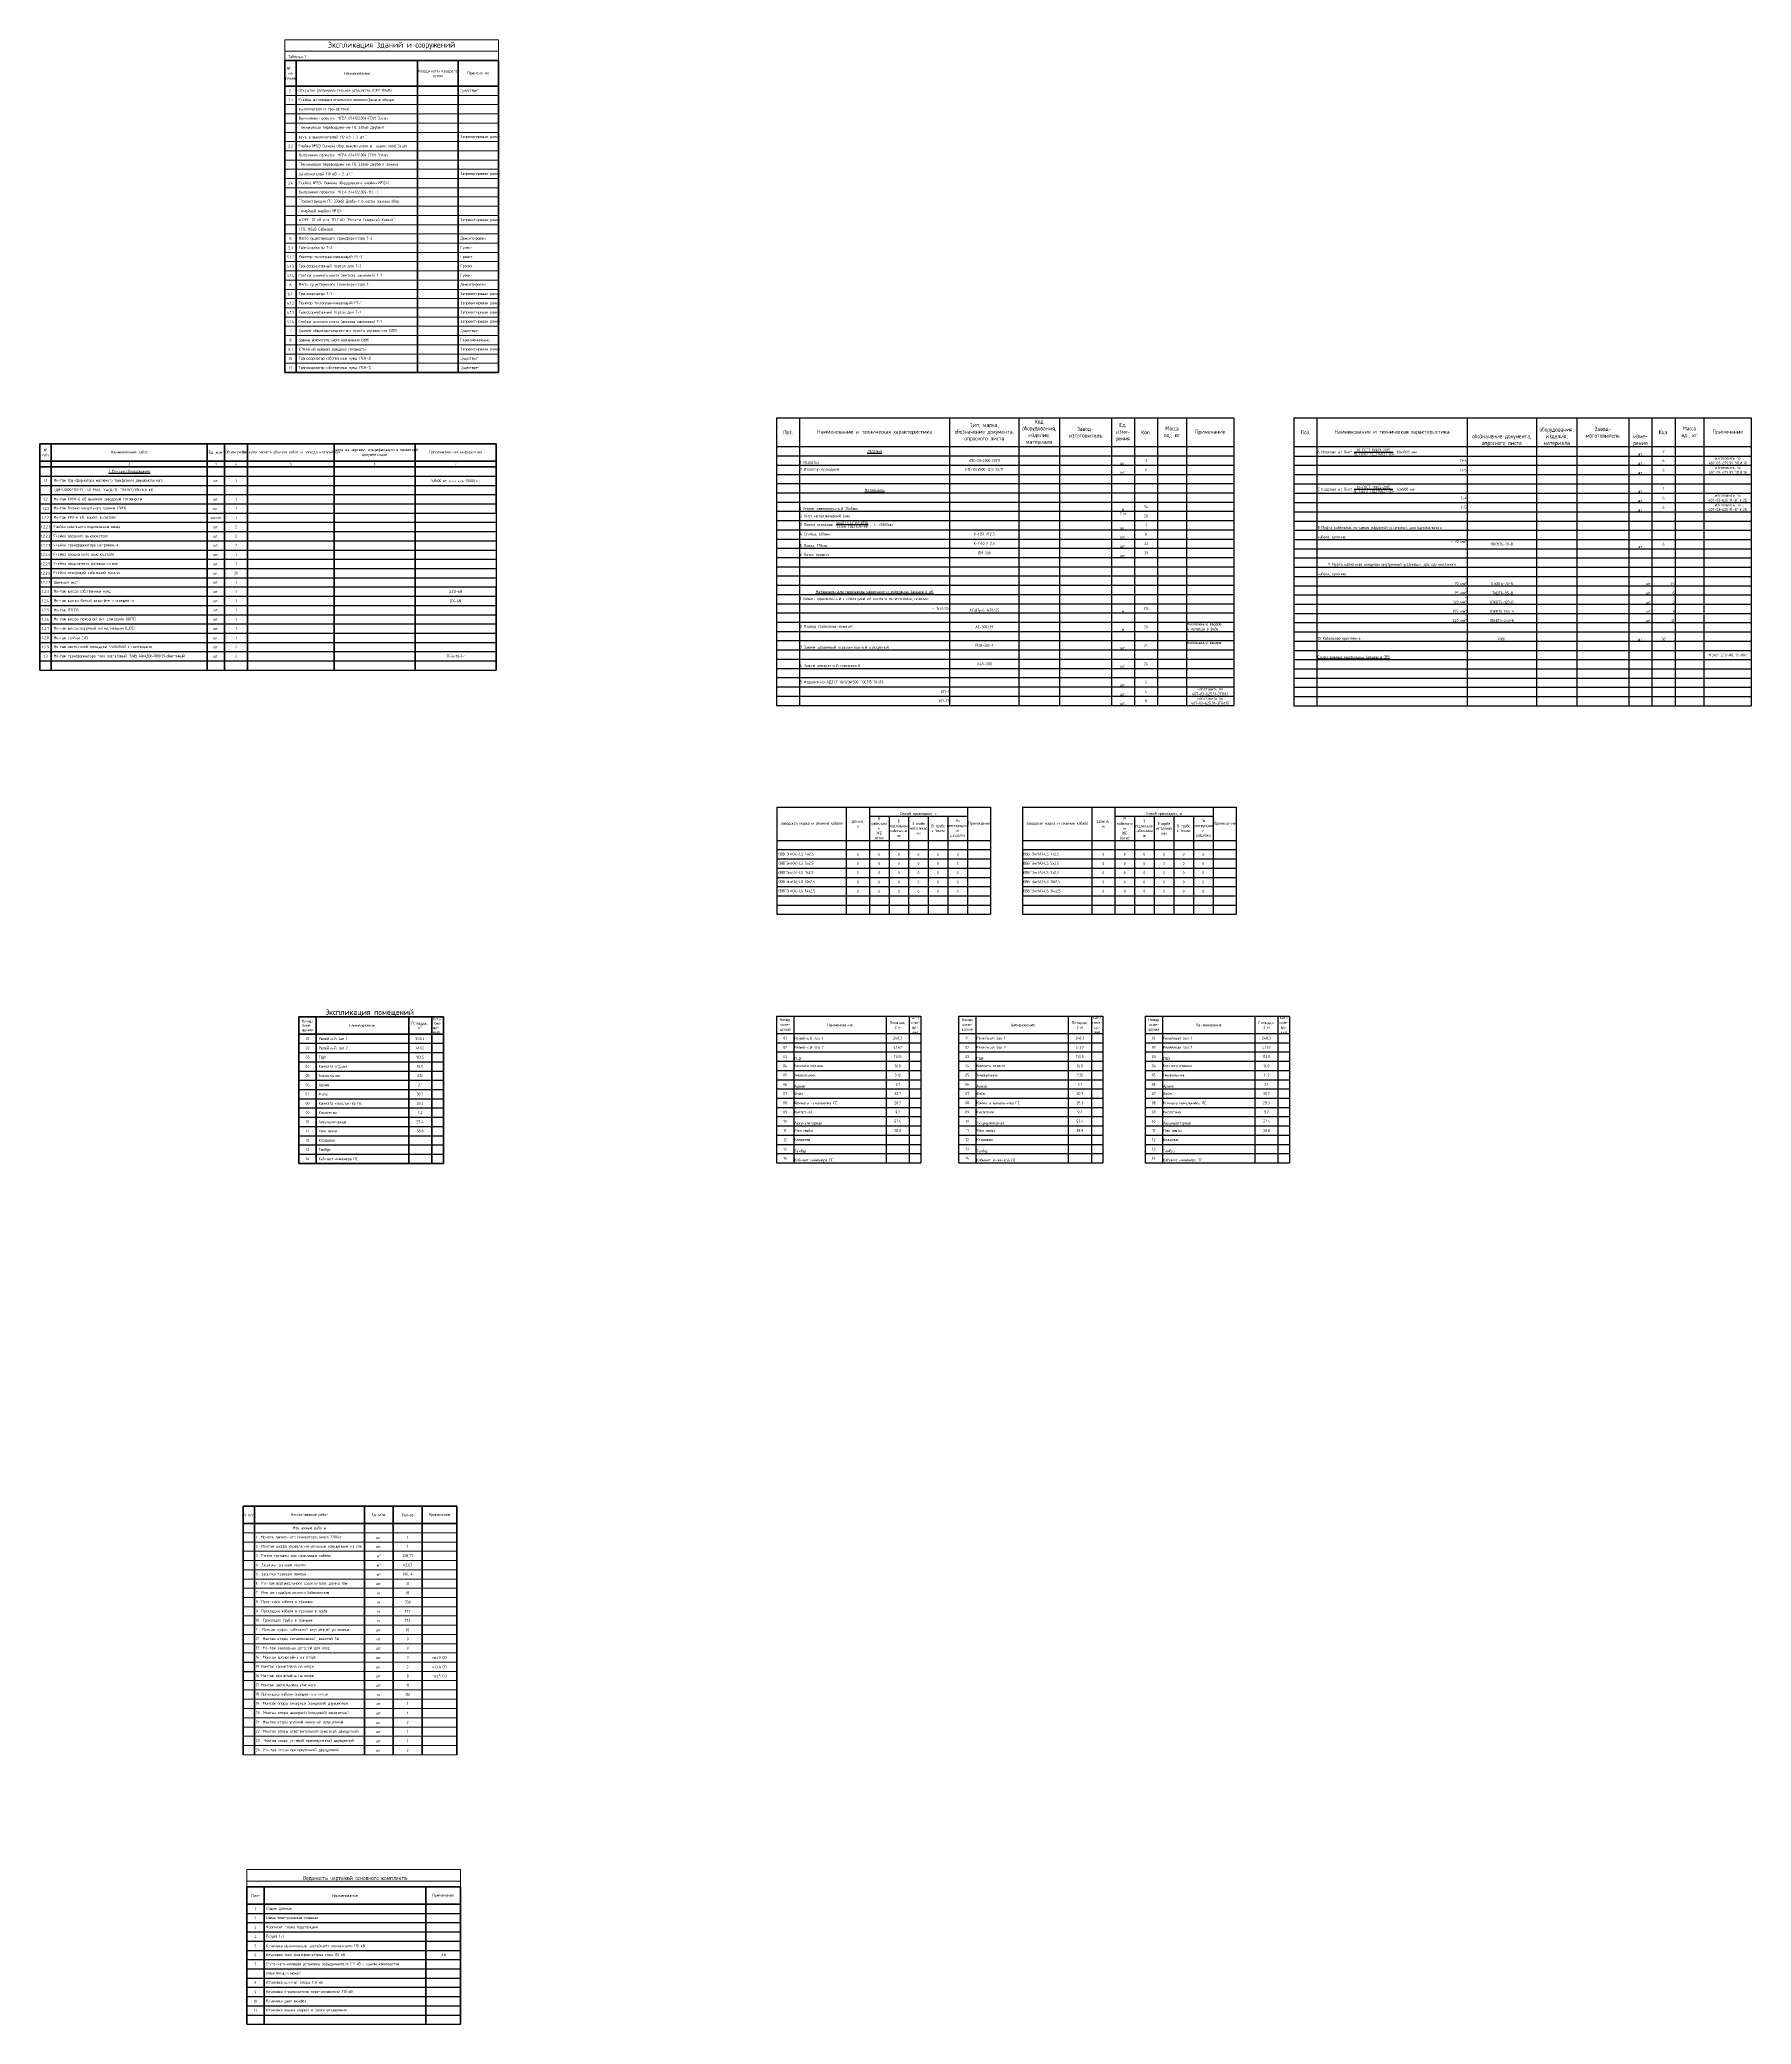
# Model space of a CAD drawing. Header units: millimetres. Extents: x 30521 to 32003, y 31973 to 33692.
import ezdxf

# ---------------------------------------------------------------- set-up
doc = ezdxf.new("R2010")
doc.units = ezdxf.units.MM
doc.layers.add('оформл._ЭТО_на листе', color=7, linetype='Continuous', lineweight=9)
for name, color, linetype in [('Размеры', 7, 'Continuous'), ('Таблицы', 7, 'Continuous'), ('ЭТП текст', 7, 'Continuous')]:
    doc.layers.add(name, color=color, linetype=linetype)
doc.styles.add('gost-2.304_2.5', font='cs_gost2304.shx', dxfattribs={"height": 2.5})
doc.styles.add('gost-2.304_3', font='cs_gost2304.shx', dxfattribs={"height": 3})
doc.styles.add('ГОСТ 2.304', font='CS_Gost2304.shx')
doc.styles.add('По объекту', font='CS_Gost2304.shx')

# ---------------------------------------------------------------- blocks, each defined once
blk = doc.blocks.new('*T5')
at = {"layer": 'Defpoints', "color": 8, "linetype": 'ByBlock', "lineweight": 0, "ltscale": 100, "transparency": 16777216}
for p, q in [((0, 0), (185, 0)), ((0, 0), (0, -18)), ((185, 0), (185, -18)), ((0, -10), (185, -10))]:
    blk.add_line(p, q, dxfattribs=at)
at = {"layer": 'оформл._ЭТО_на листе', "color": 0, "linetype": 'ByBlock', "lineweight": 60, "ltscale": 100, "transparency": 16777216}
for p, q in [((0, -18), (185, -18)), ((0, -18), (0, -40.2)), ((10, -18), (10, -40.2)), ((115, -18), (115, -40.2)), ((150, -18), (150, -40.2)), ((185, -18), (185, -40.2))]:
    blk.add_line(p, q, dxfattribs=at)
at = {"layer": 'оформл._ЭТО_на листе', "lineweight": 60, "ltscale": 100, "transparency": 16777216}
for p, q in [((0, -40.2), (185, -40.2)), ((0, -40.2), (0, -288.2)), ((10, -40.2), (10, -288.2)), ((115, -40.2), (115, -288.2)), ((150, -40.2), (150, -288.2)), ((185, -40.2), (185, -288.2)), ((0, -288.2), (185, -288.2))]:
    blk.add_line(p, q, dxfattribs=at)
at = {"layer": 'оформл._ЭТО_на листе', "lineweight": 18, "ltscale": 100, "transparency": 16777216}
for p, q in [((0, -48.2), (185, -48.2)), ((0, -56.2), (185, -56.2)), ((0, -64.2), (185, -64.2)), ((0, -72.2), (185, -72.2)), ((0, -80.2), (185, -80.2)), ((0, -88.2), (185, -88.2)), ((0, -96.2), (185, -96.2)), ((0, -104.2), (185, -104.2)), ((0, -112.2), (185, -112.2)), ((0, -120.2), (185, -120.2)), ((0, -128.2), (185, -128.2)), ((0, -136.2), (185, -136.2)), ((0, -144.2), (185, -144.2)), ((0, -152.2), (185, -152.2)), ((0, -160.2), (185, -160.2)), ((0, -168.2), (185, -168.2)), ((0, -176.2), (185, -176.2)), ((0, -184.2), (185, -184.2)), ((0, -192.2), (185, -192.2)), ((0, -200.2), (185, -200.2)), ((0, -208.2), (185, -208.2)), ((0, -216.2), (185, -216.2)), ((0, -224.2), (185, -224.2)), ((0, -232.2), (185, -232.2)), ((0, -240.2), (185, -240.2)), ((0, -248.2), (185, -248.2)), ((0, -256.2), (185, -256.2)), ((0, -264.2), (185, -264.2)), ((0, -272.2), (185, -272.2)), ((0, -280.2), (185, -280.2))]:
    blk.add_line(p, q, dxfattribs=at)
at = {"layer": 'оформл._ЭТО_на листе', "color": 0, "ltscale": 100, "transparency": 16777216, "style": 'ГОСТ 2.304'}
for s, insert, char_height, width, attachment_point in [('Таблица 1', (3, -16.5), 2.5, 179, 7), ('Экспликация зданий и сооружений', (92.5, -5), 5, 182, 5), ('№    на плане', (5, -29.1), 2.5, 7, 5), ('Наименование', (62.5, -29.1), 2.5, 102, 5), ('Координаты квадрата сетки', (132.5, -29.1), 2.5, 32, 5), ('Примечание', (167.5, -29.1), 2.5, 32, 5)]:
    blk.add_mtext(s, dxfattribs=dict(at, insert=insert, char_height=char_height, width=width, attachment_point=attachment_point))
at = {"layer": 'оформл._ЭТО_на листе', "ltscale": 100, "transparency": 16777216, "char_height": 2.5, "style": 'ГОСТ 2.304'}
for s, insert, width, attachment_point in [('2.1', (5, -52.2), 8, 5), ('2.', (5, -44.2), 8, 5), ('Ячейка шиносоединительного выключ.(замена оборуд. ', (12, -52.2), 101, 4), ('Открытое распределительное устройство (ОРУ 110кВ)', (12, -44.2), 101, 4), ('Существует', (152, -44.2), 31, 4), ('выключателя и трансф.тока)', (12, -60.2), 101, 4), ('Выполнено проектом МГЕА 674122.004-ПЗУ1 3этап', (12, -68.2), 101, 4), ('"Техническое перевооружение ПС 330кВ Дербент ', (12, -76.2), 101, 4), ('замена выключателей 110 кВ - 3 шт."', (12, -84.2), 101, 4), ('Запроектирован ранее ', (152, -84.2), 31, 4), ('2.2', (5, -92.2), 8, 5), ('{\\T0.95;Ячейка №123 (замена обор. выключателя и  трансф.тока) 3этап}', (12, -92.2), 101, 4), ('Выполнено проектом МГЕА 674122.004-ПЗУ1 3этап', (12, -100.2), 101, 4), ('"Техническое перевооружение ПС 330кВ Дербент замена ', (12, -108.2), 101, 4), ('выключателей 110 кВ - 3 шт."', (12, -116.2), 101, 4), ('Запроектирован ранее ', (152, -116.2), 31, 4), ('2.4', (5, -124.2), 8, 5), ('Ячейка №124 (замена оборудования ячейки №124)  ', (12, -124.2), 101, 4), ('Выполнено проектом МГЕА 674122.002-113 ГТ ', (12, -132.2), 101, 4), ('линейной ячейки №124 ', (12, -148.2), 101, 4), ('"Реконструкция ПС 330кВ Дербент в части замены обор. ', (12, -140.2), 101, 4), ('в ОРУ-110 кВ для ТП ПАО "Россети Северный Кавказ"', (12, -156.2), 101, 4), ('Запроектирован ранее ', (152, -156.2), 31, 4), ('5', (5, -172.2), 8, 5), ('( ПС 110кВ Сабнова)', (12, -164.2), 101, 4), ('Место существующего трансформатора Т-2', (12, -172.2), 101, 4), ('Демонтирован', (152, -172.2), 31, 4), ('5.1.2', (5, -188.2), 8, 5), ('5.1', (5, -180.2), 8, 5), ('Трансформатор Т-2', (12, -180.2), 101, 4), ('Реактор токоограничивающий РТ-2', (12, -188.2), 101, 4), ('Проект ', (152, -180.2), 31, 4), ('Проект ', (152, -188.2), 31, 4), ('5.1.3', (5, -196.2), 8, 5), ('5.1.4', (5, -204.2), 8, 5), ('Трансформаторный портал для Т-2', (12, -196.2), 101, 4), ('Стойки шинного моста (жесткая ошиновка) Т-2', (12, -204.2), 101, 4), ('Проект ', (152, -196.2), 31, 4), ('Проект ', (152, -204.2), 31, 4), ('6.1.', (5, -220.2), 8, 5), ('6', (5, -212.2), 8, 5), ('Трансформатор Т-1', (12, -220.2), 101, 4), ('Место существующего трансформатора Т-1', (12, -212.2), 101, 4), ('Демонтирован', (152, -212.2), 31, 4), ('Запроектирован ранее ', (152, -220.2), 31, 4), ('6.1.2', (5, -228.2), 8, 5), ('6.1.3', (5, -236.2), 8, 5), ('Трансформаторный портал для Т-1', (12, -236.2), 101, 4), ('Реактор токоограничивающий РТ-1', (12, -228.2), 101, 4), ('Запроектирован ранее ', (152, -228.2), 31, 4), ('Запроектирован ранее ', (152, -236.2), 31, 4), ('6.1.4', (5, -244.2), 8, 5), ('7', (5, -252.2), 8, 5), ('Стойки шинного моста (жесткая ошиновка) Т-1 ', (12, -244.2), 101, 4), ('Здание общеподстанционного пункта управления (ОПУ)', (12, -252.2), 101, 4), ('Запроектирован ранее ', (152, -244.2), 31, 4), ('Существует ', (152, -252.2), 31, 4), ('8.1', (5, -268.2), 8, 5), ('10', (5, -276.2), 8, 5), ('8', (5, -260.2), 8, 5), ('{\\T0.9;Здание вспомогательного назначения (ЗВН) }', (12, -260.2), 101, 4), ('Трансформатор собственных нужд (ТСН-2) ', (12, -276.2), 101, 4), ('{\\T0.9;КРУН-6 кВ высокой заводской готовности }', (12, -268.2), 101, 4), ('Запроектирован ранее ', (152, -268.2), 31, 4), ('Существует ', (152, -276.2), 31, 4), ('Переименновано', (152, -260.2), 31, 4), ('11', (5, -284.2), 8, 5), ('Трансформатор собственных нужд (ТСН-1) ', (12, -284.2), 101, 4), ('Существует ', (152, -284.2), 31, 4)]:
    blk.add_mtext(s, dxfattribs=dict(at, insert=insert, width=width, attachment_point=attachment_point))
blk = doc.blocks.new('*T6')
at = {"layer": 'ЭТП текст', "lineweight": 50, "ltscale": 100, "transparency": 16777216}
for p, q in [((0, 0), (395, 0)), ((0, 0), (0, -52)), ((10, 0), (10, -52)), ((145, 0), (145, -36)), ((160, 0), (160, -36)), ((180, 0), (180, -36)), ((255, 0), (255, -44)), ((325, 0), (325, -196)), ((395, 0), (395, -60)), ((0, -15), (395, -15)), ((145, -44), (145, -180)), ((160, -44), (160, -196)), ((180, -44), (180, -196)), ((0, -68), (0, -92)), ((10, -68), (10, -92)), ((0, -100), (0, -196)), ((10, -100), (10, -196)), ((255, -108), (255, -116)), ((255, -124), (255, -140)), ((395, -124), (395, -196)), ((255, -156), (255, -164)), ((145, -188), (145, -196)), ((255, -172), (255, -196))]:
    blk.add_line(p, q, dxfattribs=at)
at = {"layer": 'ЭТП текст', "color": 0, "lineweight": 50, "ltscale": 100, "transparency": 16777216}
for p, q in [((0, -20), (395, -20)), ((145, -36), (145, -44)), ((160, -36), (160, -44)), ((180, -36), (180, -44)), ((255, -44), (255, -108)), ((255, -116), (255, -124)), ((145, -180), (145, -188))]:
    blk.add_line(p, q, dxfattribs=at)
at = {"layer": 'ЭТП текст', "color": 0, "lineweight": -2, "ltscale": 100, "transparency": 16777216}
for p, q in [((0, -28), (395, -28)), ((0, -36), (10, -36)), ((0, -44), (10, -44)), ((145, -36), (395, -36)), ((145, -44), (395, -44)), ((0, -52), (10, -52)), ((0, -60), (10, -60)), ((0, -68), (10, -68)), ((145, -52), (395, -52)), ((145, -60), (395, -60)), ((145, -68), (395, -68)), ((0, -76), (10, -76)), ((0, -84), (10, -84)), ((145, -76), (395, -76)), ((145, -84), (395, -84)), ((0, -92), (10, -92)), ((0, -100), (10, -100)), ((145, -92), (395, -92)), ((145, -100), (395, -100)), ((0, -108), (10, -108)), ((0, -116), (10, -116)), ((145, -108), (395, -108)), ((145, -116), (395, -116)), ((0, -124), (10, -124)), ((0, -132), (10, -132)), ((145, -124), (395, -124)), ((145, -132), (395, -132)), ((0, -140), (10, -140)), ((0, -148), (10, -148)), ((145, -140), (395, -140)), ((145, -148), (180, -148)), ((255, -148), (395, -148)), ((145, -156), (180, -156)), ((145, -164), (180, -164)), ((255, -156), (395, -156)), ((255, -164), (395, -164)), ((0, -172), (10, -172)), ((0, -180), (10, -180)), ((0, -188), (10, -188)), ((145, -172), (395, -172)), ((145, -180), (395, -180)), ((145, -188), (395, -188)), ((0, -196), (10, -196)), ((145, -196), (395, -196))]:
    blk.add_line(p, q, dxfattribs=at)
at = {"layer": 'ЭТП текст', "color": 0, "linetype": 'ByBlock', "lineweight": -2, "ltscale": 100, "transparency": 16777216}
for p, q in [((10, -36), (145, -36)), ((10, -44), (145, -44)), ((10, -52), (145, -52)), ((10, -60), (145, -60)), ((10, -68), (145, -68)), ((10, -76), (145, -76)), ((10, -84), (145, -84)), ((10, -92), (145, -92)), ((10, -100), (145, -100)), ((10, -108), (145, -108)), ((10, -116), (145, -116)), ((10, -124), (145, -124)), ((10, -132), (145, -132)), ((10, -140), (145, -140)), ((10, -148), (145, -148)), ((180, -148), (255, -148)), ((0, -156), (145, -156)), ((0, -164), (145, -164)), ((180, -156), (255, -156)), ((180, -164), (255, -164)), ((10, -172), (145, -172)), ((10, -180), (145, -180)), ((10, -196), (145, -196))]:
    blk.add_line(p, q, dxfattribs=at)
at = {"layer": 'ЭТП текст', "color": 0, "linetype": 'ByBlock', "lineweight": 50, "ltscale": 100, "transparency": 16777216}
for p, q in [((0, -52), (0, -68)), ((10, -52), (10, -68)), ((0, -92), (0, -100)), ((10, -92), (10, -100)), ((255, -140), (255, -156)), ((255, -164), (255, -172))]:
    blk.add_line(p, q, dxfattribs=at)
at = {"layer": 'ЭТП текст', "lineweight": 30, "ltscale": 100, "transparency": 16777216}
blk.add_line((395, -60), (395, -124), dxfattribs=at)
at = {"layer": 'ЭТП текст', "color": 0, "linetype": 'ByBlock', "lineweight": 25, "ltscale": 100, "transparency": 16777216}
blk.add_line((10, -188), (145, -188), dxfattribs=at)
at = {"layer": 'ЭТП текст', "ltscale": 100, "transparency": 16777216, "char_height": 2.5}
for s, insert, width, attachment_point, style in [('№ \\Pп/п', (5, -7.5), 7, 5, 'gost-2.304_2.5'), ('1', (5, -17.5), 9.98, 5, 'gost-2.304_2.5'), ('Наименование работ', (77.5, -7.5), 132, 5, 'gost-2.304_2.5'), ('2', (77.5, -17.5), 132, 5, 'gost-2.304_2.5'), ('Ед. изм.', (152.5, -7.5), 12, 5, 'gost-2.304_2.5'), ('3', (152.5, -17.5), 11, 5, 'gost-2.304_2.5'), ('Объем работ', (170, -7.5), 17, 5, 'gost-2.304_2.5'), ('4', (170, -17.5), 17.8, 5, 'gost-2.304_2.5'), ('Формула расчета объемов работ и расхода материалов', (217.5, -7.5), 72, 5, 'gost-2.304_2.5'), ('5', (217.5, -17.5), 73, 5, 'gost-2.304_2.5'), ('Ссылка на чертежи, спецификации в проектной документации', (290, -7.5), 67, 5, 'gost-2.304_2.5'), ('6', (290, -17.5), 69.98, 5, 'gost-2.304_2.5'), ('Дополнительная информация', (360, -7.5), 67, 5, 'gost-2.304_2.5'), ('7', (360, -17.5), 66, 5, 'gost-2.304_2.5'), ('1.1', (5, -32), 9.98, 5, 'gost-2.304_2.5'), ('{\\T0.95;Монтаж трансформатора масляного трехфазного двухобмоточного }', (12, -32), 131, 4, 'ГОСТ 2.304'), ('{\\L1 Монтаж оборудования}', (77.5, -24), 132, 5, 'gost-2.304_2.5'), ('шт.', (152.5, -32), 14.98, 5, 'gost-2.304_2.5'), ('1', (170, -32), 19.98, 5, 'gost-2.304_2.5'), ('53500 кг {\\H0.72x;(масса масла }10000{\\H0.72x; кг)}', (360, -32), 69.98, 5, 'ГОСТ 2.304'), ('1.2', (5, -48), 9.98, 5, 'gost-2.304_2.5'), ('{\\T0.95;ТДН-40000/110-У1,  }40 МВА, Yн/Д-11, 115±9х1,78%/6,6 кВ', (12, -40), 131, 4, 'ГОСТ 2.304'), ('{\\T0.95;Монтаж} КРУН-6 кВ высокой заводской готовности', (12, -48), 131, 4, 'ГОСТ 2.304'), ('шт.', (152.5, -48), 14.98, 5, 'gost-2.304_2.5'), ('1', (170, -48), 19.98, 5, 'gost-2.304_2.5'), ('1.2.2', (5, -64), 9, 5, 'ГОСТ 2.304'), ('1.2.1', (5, -56), 9, 5, 'ГОСТ 2.304'), ('{\\T0.95;Монтаж} блочно-модульного здания (БМЗ) ', (12, -56), 131, 4, 'ГОСТ 2.304'), ('{\\T0.95;Монтаж} КРУ-6 кВ, компл. в составе:', (12, -64), 131, 4, 'ГОСТ 2.304'), ('компл.', (152.5, -64), 14.98, 5, 'gost-2.304_2.5'), ('шт.', (152.5, -56), 14.98, 5, 'gost-2.304_2.5'), ('1', (170, -56), 19.98, 5, 'gost-2.304_2.5'), ('1', (170, -64), 19.98, 5, 'ГОСТ 2.304'), ('1.2.2.2', (5, -80), 9.98, 5, 'gost-2.304_2.5'), ('1.2.2.1', (5, -72), 9.98, 5, 'gost-2.304_2.5'), ('{\\T0.95;Ячейка кабельного подключения ввода}', (12, -72), 131, 4, 'ГОСТ 2.304'), ('Ячейка вводного выключателя', (12, -80), 131, 4, 'ГОСТ 2.304'), ('шт.', (152.5, -72), 14.98, 5, 'gost-2.304_2.5'), ('шт.', (152.5, -80), 14.98, 5, 'gost-2.304_2.5'), ('2', (170, -72), 18, 5, 'ГОСТ 2.304'), ('2', (170, -80), 18, 5, 'ГОСТ 2.304'), ('1.2.2.4', (5, -96), 9, 5, 'ГОСТ 2.304'), ('1.2.2.3', (5, -88), 9.98, 5, 'gost-2.304_2.5'), ('1.2.2.5', (5, -104), 9.98, 5, 'gost-2.304_2.5'), ('Ячейка трансформатора напряжения', (12, -88), 131, 4, 'ГОСТ 2.304'), ('Ячейка секционного выключателя', (12, -96), 131, 4, 'ГОСТ 2.304'), ('Ячейка секционного разъединителя', (12, -104), 131, 4, 'ГОСТ 2.304'), ('шт.', (152.5, -88), 14.98, 5, 'gost-2.304_2.5'), ('шт.', (152.5, -96), 14.98, 5, 'gost-2.304_2.5'), ('2', (170, -88), 18, 5, 'ГОСТ 2.304'), ('1', (170, -96), 18, 5, 'ГОСТ 2.304'), ('1', (170, -104), 18, 5, 'ГОСТ 2.304'), ('1.2.2.6', (5, -112), 9.98, 5, 'gost-2.304_2.5'), ('1.2.2.7', (5, -120), 9.98, 5, 'gost-2.304_2.5'), ('Ячейка отходящей кабельной линии', (12, -112), 131, 4, 'ГОСТ 2.304'), ('Шинный мост', (12, -120), 131, 4, 'ГОСТ 2.304'), ('шт.', (152.5, -104), 14.98, 5, 'gost-2.304_2.5'), ('шт.', (152.5, -112), 14.98, 5, 'gost-2.304_2.5'), ('шт.', (152.5, -120), 14.98, 5, 'gost-2.304_2.5'), ('20', (170, -112), 18, 5, 'ГОСТ 2.304'), ('3', (170, -120), 18, 5, 'ГОСТ 2.304'), ('1.2.4', (5, -136), 9.98, 5, 'gost-2.304_2.5'), ('1.2.3', (5, -128), 9.98, 5, 'gost-2.304_2.5'), ('{\\T0.95;Монтаж} шкафа собственных нужд ', (12, -128), 131, 4, 'ГОСТ 2.304'), ('{\\T0.95;Монтаж} щитка (бокса) аварийного освещения', (12, -136), 131, 4, 'ГОСТ 2.304'), ('шт.', (152.5, -128), 14.98, 5, 'gost-2.304_2.5'), ('шт.', (152.5, -136), 14.98, 5, 'gost-2.304_2.5'), ('1', (170, -128), 19.98, 5, 'ГОСТ 2.304'), ('1', (170, -136), 19.98, 5, 'ГОСТ 2.304'), ('AZO-6N', (360, -128), 69.98, 5, 'ГОСТ 2.304'), ('DX-6N', (360, -136), 69.98, 5, 'ГОСТ 2.304'), ('1.2.6', (2, -152), 6, 4, 'ГОСТ 2.304'), ('1.2.5', (5, -144), 9.98, 5, 'gost-2.304_2.5'), ('{\\T0.95;Монтаж} ПЭСПЗ ', (12, -144), 131, 4, 'ГОСТ 2.304'), ('{\\T0.95;Монтаж} шкафа пожарной сигнализации (ШПС) ', (12, -152), 131, 4, 'ГОСТ 2.304'), ('шт.', (152.5, -144), 14.98, 5, 'gost-2.304_2.5'), ('шт.', (152.5, -152), 14.98, 5, 'gost-2.304_2.5'), ('1', (170, -144), 19.98, 5, 'gost-2.304_2.5'), ('1', (170, -152), 19.98, 5, 'gost-2.304_2.5'), ('1.2.7', (2, -160), 6, 4, 'ГОСТ 2.304'), ('1.2.8', (5, -168), 9.98, 5, 'gost-2.304_2.5'), ('{\\T0.95;Монтаж} шкафа охранной сигнализации (ШОС)', (12, -160), 131, 4, 'ГОСТ 2.304'), ('{\\T0.95;Монтаж} стойки СИЗ', (12, -168), 131, 4, 'ГОСТ 2.304'), ('шт.', (152.5, -160), 14.98, 5, 'gost-2.304_2.5'), ('шт.', (152.5, -168), 14.98, 5, 'gost-2.304_2.5'), ('1', (170, -160), 19.98, 5, 'gost-2.304_2.5'), ('1', (170, -168), 19.98, 5, 'gost-2.304_2.5'), ('1.2.9', (5, -176), 9.98, 5, 'gost-2.304_2.5'), ('1.3', (5, -184), 9.98, 5, 'gost-2.304_2.5'), ('{\\T0.95;Монтаж} лестничной площадки 4500х1500 с лестницами', (12, -176), 131, 4, 'ГОСТ 2.304'), ('{\\T0.95;Монтаж} {\\C0;трансформатора тока элегазовый \\A1;\\T0.8;\\C256;110кВ, 40кА,500-1000/1,5-обмоточный}', (12, -184), 131, 4, 'gost-2.304_2.5'), ('шт.', (152.5, -176), 14.98, 5, 'gost-2.304_2.5'), ('шт.', (152.5, -184), 14.98, 5, 'gost-2.304_2.5'), ('3', (170, -184), 19.98, 5, 'gost-2.304_2.5'), ('2', (170, -176), 19.98, 5, 'gost-2.304_2.5'), ('{\\T0.8;\\C0;ТТ-В-110-Т-1}', (360, -184), 69.98, 5, 'gost-2.304_2.5')]:
    blk.add_mtext(s, dxfattribs=dict(at, insert=insert, width=width, attachment_point=attachment_point, style=style))
blk = doc.blocks.new('*T7')
at = {"color": 0, "linetype": 'Continuous', "lineweight": 50, "ltscale": 100, "transparency": 16777216}
for p, q in [((0, 0), (185, 0)), ((0, 0), (0, -215.2)), ((10, 0), (10, -215.2)), ((105, 0), (105, -215.2)), ((130, 0), (130, -215.2)), ((155, 0), (155, -215.2)), ((185, 0), (185, -215.2)), ((0, -15), (185, -15))]:
    blk.add_line(p, q, dxfattribs=at)
at = {"color": 0, "linetype": 'Continuous', "lineweight": 20, "ltscale": 100, "transparency": 16777216}
for p, q in [((0, -23), (185, -23)), ((0, -31), (185, -31)), ((0, -39), (185, -39)), ((0, -47), (185, -47)), ((0, -55), (185, -55)), ((0, -63), (185, -63)), ((0, -71), (185, -71)), ((0, -79), (185, -79)), ((0, -87), (185, -87)), ((0, -95), (185, -95)), ((0, -103), (185, -103)), ((0, -111), (185, -111)), ((0, -119), (185, -119)), ((0, -127), (185, -127)), ((10, -135), (185, -135)), ((0, -151), (185, -151)), ((10, -143), (185, -143)), ((0, -159), (185, -159)), ((0, -167), (185, -167)), ((0, -175.1), (185, -175.1)), ((0, -183.2), (185, -183.2)), ((0, -191.2), (185, -191.2)), ((0, -199.2), (185, -199.2)), ((0, -207.2), (185, -207.2)), ((0, -215.2), (185, -215.2))]:
    blk.add_line(p, q, dxfattribs=at)
at = {"color": 0, "linetype": 'Continuous', "lineweight": 30, "ltscale": 100, "transparency": 16777216}
for p, q in [((0, -135), (10, -135)), ((0, -143), (10, -143))]:
    blk.add_line(p, q, dxfattribs=at)
at = {"color": 0, "ltscale": 100, "transparency": 16777216, "char_height": 2.5, "style": 'ГОСТ 2.304'}
for s, insert, width, attachment_point in [('N п/п', (5, -7.5), 9.88, 5), ('Наименование работ', (57.5, -7.5), 94.88, 5), ('Ед. изм.', (117.5, -7.5), 24.88, 5), ('Кол-во', (142.5, -7.5), 24.88, 5), ('Примечание', (170, -7.5), 29.88, 5), ('1  Монтаж дизельного генератора, масса 2200кг', (11, -27), 93, 4), ('2  Монтаж шкафа управления уличным освещением на стене', (11, -35), 93, 4), ('Монтажные работы', (57.5, -19), 93, 5), ('шт.', (117.5, -27), 24.88, 5), ('1', (142.5, -27), 24.88, 5), ('1', (142.5, -35), 24.88, 5), ('3  Рытье траншеи для прокладки кабеля', (11, -43), 93, 4), ('4  Засыпка траншеи песком', (11, -51), 93, 4), ('шт.', (117.5, -35), 24.88, 5), ('м³', (117.5, -43), 24.88, 5), ('м³', (117.5, -51), 24.88, 5), ('238,77', (142.5, -43), 24.88, 5), ('42,63', (142.5, -51), 24.88, 5), ('5  Засыпка траншеи землей', (11, -59), 93, 4), ('6  Монтаж вертикального заземлителя, длина 10м', (11, -67), 93, 4), ('шт.', (117.5, -67), 24.88, 5), ('м³', (117.5, -59), 24.88, 5), ('196,14', (142.5, -59), 24.88, 5), ('21', (142.5, -67), 24.88, 5), ('7  Монтаж горизонтального заземлителя', (11, -75), 93, 4), ('8  Прокладка кабеля в траншее', (11, -83), 93, 4), ('м', (117.5, -75), 24.88, 5), ('м', (117.5, -83), 24.88, 5), ('330', (142.5, -83), 24.88, 5), ('81', (142.5, -75), 24.88, 5), ('10  Прокладка трубы в траншее', (11, -99), 93, 4), ('9  Прокладка кабеля в траншее в трубе', (11, -91), 93, 4), ('м', (117.5, -91), 24.88, 5), ('м', (117.5, -99), 24.88, 5), ('172', (142.5, -91), 24.88, 5), ('172', (142.5, -99), 24.88, 5), ('11  Монтаж муфты кабельной внутренней установки', (11, -107), 93, 4), ('12  Монтаж опоры металлической, высотой 9м', (11, -115), 93, 4), ('шт.', (117.5, -107), 24.88, 5), ('шт.', (117.5, -115), 24.88, 5), ('10', (142.5, -107), 24.88, 5), ('9', (142.5, -115), 24.88, 5), ('13  Монтаж закладных деталей для опор', (11, -123), 93, 4), ('14  Монтаж кронштейна на опоре', (11, -131), 93, 4), ('15 Монтаж кронштейна на опоре', (11, -139), 93, 4), ('шт.', (117.5, -123), 24.88, 5), ('шт.', (117.5, -131), 24.88, 5), ('9', (142.5, -123), 24.88, 5), ('9', (142.5, -131), 24.88, 5), ('поз.3 СО', (170, -131), 29.88, 5), ('16 Монтаж кронштейна на опоре', (11, -147), 93, 4), ('17 Монтаж светильника уличного', (11, -155), 93, 4), ('шт.', (117.5, -139), 24.88, 5), ('шт.', (117.5, -147), 24.88, 5), ('шт.', (117.5, -155), 24.88, 5), ('11', (142.5, -155), 24.88, 5), ('2', (142.5, -139), 24.88, 5), ('8', (142.5, -147), 24.88, 5), ('поз.4 СО', (170, -139), 29.88, 5), ('поз.5 СО', (170, -147), 29.88, 5), ('18 Прокладка кабеля освещения в опоре', (11, -163), 93, 4), ('19  Монтаж опоры анкерной (концевой) двухцепной', (11, -171), 93, 4), ('шт.', (117.5, -171), 24.88, 5), ('м', (117.5, -163), 24.88, 5), ('110', (142.5, -163), 24.88, 5), ('1', (142.5, -171), 24.88, 5), ('20  Монтаж опоры анкерной (концевой) одноцепной', (11, -179.1), 93, 4), ('21  Монтаж опоры угловой анкерной двухцепной', (11, -187.2), 93, 4), ('шт.', (117.5, -179.1), 24.88, 5), ('шт.', (117.5, -187.2), 24.88, 5), ('2', (142.5, -187.2), 24.88, 5), ('1', (142.5, -179.1), 24.88, 5), ('22  Монтаж опоры ответвительной анкерной двухцепной', (11, -195.2), 93, 4), ('23  Монтаж опоры угловой промежуточной двухцепной', (11, -203.2), 93, 4), ('шт.', (117.5, -195.2), 24.88, 5), ('шт.', (117.5, -203.2), 24.88, 5), ('1', (142.5, -195.2), 24.88, 5), ('1', (142.5, -203.2), 24.88, 5), ('24  Монтаж опоры промежуточной двухцепной', (11, -211.2), 93, 4), ('шт.', (117.5, -211.2), 24.88, 5), ('2', (142.5, -211.2), 24.88, 5)]:
    blk.add_mtext(s, dxfattribs=dict(at, insert=insert, width=width, attachment_point=attachment_point))
blk = doc.blocks.new('*T8')
at = {"layer": 'Defpoints', "color": 8, "linetype": 'ByBlock', "lineweight": 0, "ltscale": 100, "transparency": 16777216}
for p, q in [((0, 0), (185, 0)), ((0, 0), (0, -15)), ((185, 0), (185, -15)), ((0, -10), (185, -10))]:
    blk.add_line(p, q, dxfattribs=at)
at = {"layer": 'Таблицы', "color": 0, "lineweight": 50, "ltscale": 100, "transparency": 16777216}
for p, q in [((0, -15), (185, -15)), ((0, -15), (0, -134)), ((15, -15), (15, -134)), ((155, -15), (155, -134)), ((185, -15), (185, -134)), ((0, -30), (185, -30))]:
    blk.add_line(p, q, dxfattribs=at)
at = {"layer": 'Таблицы', "lineweight": 25, "ltscale": 100, "transparency": 16777216}
for p, q in [((0, -38), (185, -38)), ((0, -46), (185, -46)), ((0, -54), (185, -54)), ((0, -62), (185, -62)), ((0, -70), (185, -70)), ((0, -78), (185, -78)), ((0, -86), (185, -86)), ((0, -94), (185, -94)), ((0, -102), (185, -102)), ((0, -110), (185, -110)), ((0, -118), (185, -118)), ((0, -126), (185, -126)), ((0, -134), (185, -134))]:
    blk.add_line(p, q, dxfattribs=at)
at = {"layer": 'Таблицы', "ltscale": 100, "transparency": 16777216}
for s, insert, char_height, width, attachment_point, style in [(' Ведомость чертежей основного комплекта ', (92.5, -10), 3.5, 183, 8, 'gost-2.304_3'), ('Лист', (7.5, -22.5), 2.5, 13, 5, 'gost-2.304_2.5'), ('1', (7.5, -34), 2.5, 13, 5, 'gost-2.304_2.5'), ('Общие данные', (16.5, -34), 2.5, 137, 4, 'gost-2.304_2.5'), ('Наименование', (85, -22.5), 2.5, 138, 5, 'gost-2.304_2.5'), ('Примечание', (170, -22.5), 2.5, 28, 5, 'gost-2.304_2.5'), ('3', (7.5, -50), 2.5, 13, 5, 'gost-2.304_2.5'), ('2', (7.5, -42), 2.5, 13, 5, 'gost-2.304_2.5'), ('{\\C0;Схема электрическая главная}', (16.5, -42), 2.5, 137, 4, 'gost-2.304_2.5'), ('{\\C0;Фрагмент плана подстанции}', (16.5, -50), 2.5, 137, 4, 'gost-2.304_2.5'), ('4', (7.5, -58), 2.5, 13, 5, 'gost-2.304_2.5'), ('5', (7.5, -66), 2.5, 13, 5, 'gost-2.304_2.5'), ('{\\C0;Установка выключателя элегазового колонкового 110 кВ}', (16.5, -66), 2.5, 137, 4, 'gost-2.304_2.5'), ('{\\C0;Разрез 1-1}', (16.5, -58), 2.5, 137, 4, 'gost-2.304_2.5'), ('7', (7.5, -82), 2.5, 13, 5, 'gost-2.304_2.5'), ('6', (7.5, -74), 2.5, 13, 5, 'gost-2.304_2.5'), ('{\\C0;Установка трех трансформаторов тока 110 кВ}', (16.5, -74), 2.5, 137, 4, 'gost-2.304_2.5'), ('{\\C0;Ступенчато-килевая установка разъединителя 110 кВ с одним комплектом }', (16.5, -82), 2.5, 137, 4, 'gost-2.304_2.5'), ('.АН', (170, -74), 2.5, 28, 5, 'gost-2.304_2.5'), ('8', (7.5, -98), 2.5, 13, 5, 'gost-2.304_2.5'), ('{\\C0;заземляющих ножей}', (16.5, -90), 2.5, 137, 4, 'gost-2.304_2.5'), ('{\\C0;Установка шинной опоры 110 кВ}', (16.5, -98), 2.5, 137, 4, 'gost-2.304_2.5'), ('10', (7.5, -114), 2.5, 13, 5, 'gost-2.304_2.5'), ('9', (7.5, -106), 2.5, 13, 5, 'gost-2.304_2.5'), ('{\\C0;Установка ограничителя перенапряжений 110 кВ}', (16.5, -106), 2.5, 137, 4, 'gost-2.304_2.5'), ('{\\C0;Установка двух шкафов}', (16.5, -114), 2.5, 137, 4, 'gost-2.304_2.5'), ('11', (7.5, -122), 2.5, 13, 5, 'gost-2.304_2.5'), ('{\\C0;Установка ящика сварки и блока управления}', (16.5, -122), 2.5, 137, 4, 'gost-2.304_2.5')]:
    blk.add_mtext(s, dxfattribs=dict(at, insert=insert, char_height=char_height, width=width, attachment_point=attachment_point, style=style))
blk = doc.blocks.new('*T9')
at = {"color": 0, "linetype": 'ByBlock', "lineweight": -2, "ltscale": 100, "transparency": 16777216}
for p, q in [((0, 0), (185, 0)), ((0, 0), (0, -92.9)), ((60, 0), (60, -92.9)), ((80, 0), (80, -92.9)), ((165, 0), (165, -92.9)), ((185, 0), (185, -92.9)), ((80, -8), (165, -8)), ((97, -8), (97, -92.9)), ((114, -8), (114, -92.9)), ((131, -8), (131, -92.9)), ((148, -8), (148, -92.9)), ((0, -28.9), (185, -28.9)), ((0, -36.9), (185, -36.9)), ((0, -44.9), (185, -44.9)), ((0, -52.9), (185, -52.9)), ((0, -60.9), (185, -60.9)), ((0, -68.9), (185, -68.9)), ((0, -76.9), (185, -76.9)), ((0, -84.9), (185, -84.9)), ((0, -92.9), (185, -92.9))]:
    blk.add_line(p, q, dxfattribs=at)
at = {"color": 0, "ltscale": 100, "transparency": 16777216, "char_height": 2.5, "style": 'По объекту'}
for s, insert, width, attachment_point in [('Заводская марка и сечение кабеля', (30, -14.4), 59, 5), ('Длина,\\Pм', (70, -14.4), 19, 5), ('В\\Pкабельно\\Pм\\PЖБ\\Pлотке', (88.5, -18.4), 16, 5), ('{\\W0.84;В\\Pподпольном\\Pкабелькана\\Pле}', (105.5, -18.4), 16, 5), ('Способ прокладки, м', (122.5, -7.5), 84, 8), ('{\\W0.81;В коробе \\Pметалличес\\Pком}', (122.5, -18.4), 16, 5), ('В трубе\\Pв земле', (139.5, -18.4), 16, 5), ('{\\W0.92;По \\Pконструкциям\\Pи \\Pразделка}', (156.5, -18.4), 16, 5), ('Примечание', (175, -14.4), 19, 5), ('КВВГЭнг(А)-LS 4х2,5', (0.5, -40.9), 59, 4), ('КВВГЭнг(А)-LS 5х2,5', (0.5, -48.9), 59, 4), ('0', (70, -40.9), 19, 5), ('0', (70, -48.9), 19, 5), ('0', (88.5, -40.9), 16, 5), ('0', (88.5, -48.9), 16, 5), ('0', (105.5, -40.9), 16, 5), ('0', (105.5, -48.9), 16, 5), ('0', (122.5, -40.9), 16, 5), ('0', (122.5, -48.9), 16, 5), ('0', (139.5, -40.9), 16, 5), ('0', (139.5, -48.9), 16, 5), ('0', (156.5, -40.9), 16, 5), ('0', (156.5, -48.9), 16, 5), ('КВВГЭнг(А)-LS 7х2,5', (0.5, -56.9), 59, 4), ('КВВГЭнг(А)-LS 10х2,5', (0.5, -64.9), 59, 4), ('0', (70, -56.9), 19, 5), ('0', (70, -64.9), 19, 5), ('0', (88.5, -56.9), 16, 5), ('0', (88.5, -64.9), 16, 5), ('0', (105.5, -56.9), 16, 5), ('0', (105.5, -64.9), 16, 5), ('0', (122.5, -56.9), 16, 5), ('0', (122.5, -64.9), 16, 5), ('0', (139.5, -56.9), 16, 5), ('0', (139.5, -64.9), 16, 5), ('0', (156.5, -56.9), 16, 5), ('0', (156.5, -64.9), 16, 5), ('КВВГЭнг(А)-LS 14х2,5', (0.5, -72.9), 59, 4), ('0', (70, -72.9), 19, 5), ('0', (88.5, -72.9), 16, 5), ('0', (105.5, -72.9), 16, 5), ('0', (122.5, -72.9), 16, 5), ('0', (139.5, -72.9), 16, 5), ('0', (156.5, -72.9), 16, 5)]:
    blk.add_mtext(s, dxfattribs=dict(at, insert=insert, width=width, attachment_point=attachment_point))
blk = doc.blocks.new('*T11')
at = {"color": 0, "linetype": 'ByBlock', "lineweight": -2, "ltscale": 100, "transparency": 16777216}
for p, q in [((0, 0), (396, 0)), ((0, 0), (0, -249.1)), ((20, 0), (20, -249.1)), ((150, 0), (150, -249.1)), ((210, 0), (210, -249.1)), ((245, 0), (245, -249.1)), ((290, 0), (290, -249.1)), ((310, 0), (310, -249.1)), ((330, 0), (330, -249.1)), ((355, 0), (355, -249.1)), ((396, 0), (396, -249.1)), ((0, -25), (396, -25)), ((0, -33), (396, -33)), ((0, -41), (396, -41)), ((0, -49), (396, -49)), ((0, -57), (396, -57)), ((0, -65), (396, -65)), ((0, -73), (396, -73)), ((0, -81), (396, -81)), ((0, -89), (396, -89)), ((0, -97), (396, -97)), ((0, -105), (396, -105)), ((0, -113), (396, -113)), ((0, -121), (396, -121)), ((0, -129), (396, -129)), ((0, -137), (396, -137)), ((0, -145), (396, -145)), ((0, -153), (396, -153)), ((0, -161), (396, -161)), ((0, -169), (396, -169)), ((0, -177), (396, -177)), ((0, -185), (396, -185)), ((0, -193), (396, -193)), ((0, -201), (396, -201)), ((0, -209), (396, -209)), ((0, -217), (396, -217)), ((0, -225), (396, -225)), ((0, -233), (396, -233)), ((0, -241.1), (396, -241.1)), ((0, -249.1), (396, -249.1))]:
    blk.add_line(p, q, dxfattribs=at)
at = {"color": 7, "ltscale": 100, "transparency": 16777216, "attachment_point": 5, "style": 'По объекту'}
for s, insert, char_height, width in [('Поз.', (10, -12.5), 3.5, 19), ('Наименование и техническая характеристика', (85, -12.5), 3.5, 129), ('Тип, марка, \\Pобозначение документа, \\Pопросного листа', (180, -12.5), 3.5, 59), ('Код \\Pоборудования,\\Pизделия, \\Pматериала', (227.5, -12.5), 3.5, 34), ('Завод- \\Pизготовитель', (267.5, -12.5), 3.5, 44), ('Ед. \\Pизме- \\Pрения', (300, -12.5), 3.5, 19), ('Кол.', (320, -12.5), 3.5, 19), ('Масса\\Pед., кг', (342.5, -12.5), 3.5, 24), ('Примечание', (375.5, -12.5), 3.5, 40), ('\\LИзделия\\l', (85, -29), 2.5, 129)]:
    blk.add_mtext(s, dxfattribs=dict(at, insert=insert, char_height=char_height, width=width))
at = {"color": 0, "ltscale": 100, "transparency": 16777216, "char_height": 2.5, "style": 'По объекту'}
for s, insert, width, attachment_point in [('1 Изолятор', (20.5, -40.5), 129, 7), ('2 Изолятор проходной', (20.5, -45), 129, 4), ('ИП-10/2500-12,5 УХЛ1', (180, -45), 59, 5), ('ИОС-20-2000 УХЛ1', (180, -37), 59, 5), ('шт.', (300, -40.5), 19, 8), ('шт.', (300, -48.5), 19, 8), ('3', (320, -37), 19, 5), ('6', (320, -45), 19, 5), ('\\LМатериалы\\l', (85, -64.5), 129, 8), ('1 Уголок равнополочный 75х5мм', (20.5, -80.5), 129, 7), ('2 Лист металлический 6мм', (20.5, -85), 129, 4), ('2 м', (300, -81.5), 19, 2), ('м', (300, -80.5), 19, 8), ('54', (320, -77), 19, 5), ('20', (320, -85), 19, 5), ('\\A1;3 Полоса стальная  {\\H0.98x;\\C256;\\S5х40 ГОСТ103-2006/Ст3сп ГОСТ535-88;} ,  L =5000мм', (20.5, -89.5), 129, 1), ('4 Стойка, 600мм', (20.5, -101), 129, 4), ('К-1151 УТ2,5', (180, -101), 59, 5), ('шт.', (300, -96.5), 19, 8), ('шт.', (300, -104.5), 19, 8), ('11', (320, -101), 19, 5), ('7', (320, -93), 19, 5), ('5 Полка, 175мм', (20.5, -112.5), 129, 7), ('6 Лоток прямой', (20.5, -120.5), 129, 7), ('К-1160 УТ2,5', (180, -109), 59, 5), ('ЛМ 200', (180, -117), 59, 5), ('шт.', (300, -112.5), 19, 8), ('шт.', (300, -120.5), 19, 8), ('33', (320, -109), 19, 5), ('39', (320, -117), 19, 5), ('\\LМатериалы для перезавода кабельных и воздушных заходов 6 кВ\\l', (85, -152.5), 129, 8), ('1 Кабель одножильный с изоляцией из сшитого полиэтилена, сечение:', (20.5, -157), 129, 4), ('                                                                                                 - 1х70/25', (149.5, -165), 129, 6), ('АПвПу-6 1х70/25', (180, -168.5), 59, 8), ('м', (300, -168.5), 19, 8), ('315', (320, -165), 19, 5), ('2 Провод сталеалюминиевый', (20.5, -181), 129, 4), ('АС-300/39', (180, -181), 59, 5), ('м', (300, -184.5), 19, 8), ('50', (320, -181), 19, 5), ('поключение вводов\\P4 провода в фазе', (355.5, -181), 40, 4), ('3 Зажим разъемный ответвительный прессуемый', (20.5, -200.5), 129, 7), ('РОА-300-1', (180, -197), 59, 5), ('шт.', (300, -200.5), 19, 8), ('24', (320, -197), 19, 5), ('поключение вводов', (355.5, -193.5), 40, 1), ('4 Зажим аппаратный прессуемый', (20.5, -216.5), 129, 7), ('А4А-300', (180, -213), 59, 5), ('шт.', (300, -216.5), 19, 8), ('24', (320, -213), 19, 5), ('5 Изделия из АД31.Т 10х120х1500 ГОСТ15176-89:', (20.5, -229), 129, 4), ('КП-1', (149.5, -237), 129, 6), ('шт.', (300, -232.5), 19, 8), ('шт.', (300, -240.6), 19, 8), ('4', (320, -237), 19, 5), ('2', (320, -229), 19, 5), ('изготовить по ^J407-03-625.91-ЭП.И.1', (375.5, -237), 40, 5), ('КП-17', (149.5, -245.1), 129, 6), ('шт.', (300, -248.6), 19, 8), ('8', (320, -245.1), 19, 5), ('изготовить по ^J407-03-625.91-ЭП.И.15', (375.5, -245.1), 40, 5)]:
    blk.add_mtext(s, dxfattribs=dict(at, insert=insert, width=width, attachment_point=attachment_point))
blk = doc.blocks.new('*T12')
at = {"color": 0, "linetype": 'ByBlock', "lineweight": -2, "ltscale": 100, "transparency": 16777216}
for p, q in [((0, 0), (396, 0)), ((0, 0), (0, -249.4)), ((20, 0), (20, -249.4)), ((150, 0), (150, -249.4)), ((210, 0), (210, -249.4)), ((245, 0), (245, -249.4)), ((290, 0), (290, -249.4)), ((310, 0), (310, -249.4)), ((330, 0), (330, -249.4)), ((355, 0), (355, -249.4)), ((396, 0), (396, -249.4)), ((0, -25), (396, -25)), ((0, -33.1), (396, -33.1)), ((0, -41.1), (396, -41.1)), ((0, -49.2), (396, -49.2)), ((0, -57.2), (396, -57.2)), ((0, -65.3), (396, -65.3)), ((0, -73.4), (396, -73.4)), ((0, -81.4), (396, -81.4)), ((0, -89.4), (396, -89.4)), ((0, -97.4), (396, -97.4)), ((0, -105.4), (396, -105.4)), ((0, -113.4), (396, -113.4)), ((0, -121.4), (396, -121.4)), ((0, -129.4), (396, -129.4)), ((0, -137.4), (396, -137.4)), ((0, -145.4), (396, -145.4)), ((0, -153.4), (396, -153.4)), ((0, -161.4), (396, -161.4)), ((0, -169.4), (396, -169.4)), ((0, -177.4), (396, -177.4)), ((0, -185.4), (396, -185.4)), ((0, -193.4), (396, -193.4)), ((0, -201.4), (396, -201.4)), ((0, -209.4), (396, -209.4)), ((0, -217.4), (396, -217.4)), ((0, -225.4), (396, -225.4)), ((0, -233.4), (396, -233.4)), ((0, -241.4), (396, -241.4)), ((0, -249.4), (396, -249.4))]:
    blk.add_line(p, q, dxfattribs=at)
at = {"color": 7, "ltscale": 100, "transparency": 16777216, "char_height": 3.5, "style": 'По объекту'}
for s, insert, width, attachment_point in [('Поз.', (10, -12.5), 19, 5), ('Наименование и техническая характеристика', (85, -12.5), 129, 5), ('обозначение документа, \\Pопросного листа', (180, -24.5), 59, 8), ('оборудования,\\Pизделия, \\Pматериала', (227.5, -24.5), 34, 8), ('Завод- \\Pизготовитель', (267.5, -12.5), 44, 5), ('изме- \\Pрения', (300, -24.5), 19, 8), ('Кол.', (320, -12.5), 19, 5), ('Масса\\Pед., кг', (342.5, -12.5), 24, 5), ('Примечание', (375.5, -12.5), 40, 5)]:
    blk.add_mtext(s, dxfattribs=dict(at, insert=insert, width=width, attachment_point=attachment_point))
at = {"color": 0, "ltscale": 100, "transparency": 16777216, "char_height": 2.5, "style": 'По объекту'}
for s, insert, width, attachment_point in [('\\A1;6 Изделия из Лист {\\H0.98x;\\S10-ГОСТ 19903-2015/ВСТ3кп2 ГОСТ14637-89;\\H1.42857x;, }60х1900 мм{\\H1.02041x;}', (20.5, -32.6), 129, 7), ('шт.', (300, -32.6), 19, 8), ('2', (320, -29), 19, 5), ('изготовить по ^J407-03-625.91-ЭП.И.19', (375.5, -37.1), 40, 5), ('П-4', (149.5, -37.1), 129, 6), ('П-5', (149.5, -45.2), 129, 6), ('шт.', (300, -40.6), 19, 8), ('шт.', (300, -48.7), 19, 8), ('6', (320, -37.1), 19, 5), ('6', (320, -45.2), 19, 5), ('изготовить по ^J407-03-625.91-ЭП.И.19', (375.5, -45.2), 40, 5), ('\\A1;7 Изделия из Лист {\\H0.98x;\\S10-ГОСТ 19903-2015/ВСТ3кп2 ГОСТ14637-89;\\H1.42857x;, }40х900 мм{\\H1.02041x;}', (20.5, -64.8), 129, 7), ('С-4', (149.5, -69.3), 129, 6), ('шт.', (300, -64.8), 19, 8), ('6', (320, -69.3), 19, 5), ('1', (320, -61.3), 19, 5), ('изготовить по ^J407-03-625.91-ЭП.И.25', (375.5, -69.3), 40, 5), ('С-5', (149.5, -77.4), 129, 6), ('шт.', (300, -72.9), 19, 8), ('шт.', (300, -80.9), 19, 8), ('6', (320, -77.4), 19, 5), ('изготовить по ^J407-03-625.91-ЭП.И.25', (375.5, -77.4), 40, 5), ('8 Муфта кабельная концевая наружной установки, для одножильного', (20.5, -96.9), 129, 7), ('кабеля, сечение:', (20.5, -104.9), 129, 7), ('                                                                                                - 70 мм²', (149.5, -105.9), 129, 3), ('1ПКНТ6-70-В', (180, -109.4), 59, 5), ('шт.', (300, -112.9), 19, 8), ('6', (320, -109.4), 19, 5), ('кабеля, сечение:', (20.5, -136.9), 129, 7), ('9 Муфта кабельная концевая внутренней установки, для одножильного', (85, -128.9), 129, 8), ('                                                                                                  - 95 мм²', (149.5, -149.4), 129, 6), ('                                                                                                  - 70 мм²', (149.5, -141.4), 129, 6), ('1ПКВТ6-95-В', (180, -152.9), 59, 8), ('1ПКВТ6-70-В', (180, -144.9), 59, 8), ('шт.', (309.5, -144.9), 19, 9), ('шт.', (309.5, -152.9), 19, 9), ('15', (329.5, -144.9), 19, 9), ('6', (329.5, -152.9), 19, 9), ('                                                                                                 - 240 мм²', (149.5, -173.4), 129, 6), ('                                                                                                 - 185 мм²', (149.5, -165.4), 129, 6), ('                                                                                                  - 120 мм²', (149.5, -157.4), 129, 6), ('1ПКВТ6-185-В', (180, -168.9), 59, 8), ('1ПКВТ6-120-В', (180, -160.9), 59, 8), ('шт.', (309.5, -160.9), 19, 9), ('шт.', (309.5, -168.9), 19, 9), ('3', (329.5, -160.9), 19, 9), ('3', (329.5, -168.9), 19, 9), ('1ПКВТ6-240-В', (180, -176.9), 59, 8), ('шт.', (309.5, -176.9), 19, 9), ('21', (329.5, -176.9), 19, 9), ('\\LСтроительные материалы заходов в ЗРУ\\l', (20.5, -208.9), 129, 7), ('10 Кабельное крепление', (20.5, -192.9), 129, 7), ('РКК', (180, -192.9), 59, 8), ('шт.', (300, -192.9), 19, 8), ('30', (320, -192.9), 19, 8), ('{\\W0.7;МГЕА.674122.004-ИОС1.2.5-ЭП.Г6}', (375.5, -205.4), 40, 5)]:
    blk.add_mtext(s, dxfattribs=dict(at, insert=insert, width=width, attachment_point=attachment_point))
blk = doc.blocks.new('*T13')
at = {"color": 0, "linetype": 'ByBlock', "lineweight": -2, "ltscale": 100, "transparency": 16777216}
for p, q in [((0, 0), (125, 0)), ((0, 0), (0, -127)), ((15, 0), (15, -127)), ((95, 0), (95, -127)), ((115, 0), (115, -127)), ((125, 0), (125, -127)), ((0, -15), (125, -15)), ((0, -23), (125, -23)), ((0, -31), (125, -31)), ((0, -39), (125, -39)), ((0, -47), (125, -47)), ((0, -55), (125, -55)), ((0, -63), (125, -63)), ((0, -71), (125, -71)), ((0, -79), (125, -79)), ((0, -87), (125, -87)), ((0, -95), (125, -95)), ((0, -103), (125, -103)), ((0, -111), (125, -111)), ((0, -119), (125, -119)), ((0, -127), (125, -127))]:
    blk.add_line(p, q, dxfattribs=at)
at = {"color": 7, "ltscale": 100, "transparency": 16777216, "char_height": 2.5, "style": 'ГОСТ 2.304'}
for s, insert, width, attachment_point in [('Номер\\Pпоме-\\Pщения', (7.5, -7.5), 14, 5), ('Наименование', (55, -7.5), 79, 5), ('Площадь,\\P2 м', (105, -7.5), 19, 5), ('{\\W0.93;Кат.*\\Pпоме-\\Pще-\\Pния}', (120, -7.5), 9, 5), ('03', (7.5, -35), 14, 5), ('02', (7.5, -27), 14, 5), ('01', (7.5, -19), 14, 5), ('Релейный зал 1', (15.5, -19), 79, 4), ('Релейный зал 2', (15.5, -27), 79, 4), ('248.3', (105, -19), 19, 5), ('41.62', (105, -27), 19, 5), ('113.5', (105, -35), 19, 5), ('04', (7.5, -43), 14, 5), ('05', (7.5, -51), 14, 5), ('Умывальник', (15.5, -51), 79, 4), ('ГЩУ', (15.5, -38.5), 79, 7), ('Комната отдыха', (15.5, -43), 79, 4), ('16.0', (105, -43), 19, 5), ('3.12', (105, -51), 19, 5), ('06', (7.5, -59), 14, 5), ('07', (7.5, -67), 14, 5), ('Архив', (15.5, -62.5), 79, 7), ('Фойе', (15.5, -67), 79, 4), ('30.7', (105, -67), 19, 5), ('2.1', (105, -59), 19, 5), ('08', (7.5, -75), 14, 5), ('09', (7.5, -83), 14, 5), ('Комната начальника ПС', (15.5, -75), 79, 4), ('Кислотная', (15.5, -83), 79, 4), ('28.3', (105, -75), 19, 5), ('9.2', (105, -83), 19, 5), ('10', (7.5, -91), 14, 5), ('11', (7.5, -99), 14, 5), ('Аккумуляторная', (15.5, -94.5), 79, 7), ('Узел связи', (15.5, -99), 79, 4), ('38.8', (105, -99), 19, 5), ('57.4', (105, -91), 19, 5), ('12', (7.5, -107), 14, 5), ('13', (7.5, -115), 14, 5), ('Тамбур', (15.5, -118.5), 79, 7), ('Кладовая', (15.5, -107), 79, 4), ('14', (7.5, -123), 14, 5), ('Кабинет инженера ПС', (15.5, -126.5), 79, 7)]:
    blk.add_mtext(s, dxfattribs=dict(at, insert=insert, width=width, attachment_point=attachment_point))
blk = doc.blocks.new('*T14')
at = {"color": 0, "linetype": 'ByBlock', "lineweight": -2, "ltscale": 100, "transparency": 16777216}
for p, q in [((0, 0), (125, 0)), ((0, 0), (0, -127)), ((15, 0), (15, -127)), ((95, 0), (95, -127)), ((115, 0), (115, -127)), ((125, 0), (125, -127)), ((0, -15), (125, -15)), ((0, -23), (125, -23)), ((0, -31), (125, -31)), ((0, -39), (125, -39)), ((0, -47), (125, -47)), ((0, -55), (125, -55)), ((0, -63), (125, -63)), ((0, -71), (125, -71)), ((0, -79), (125, -79)), ((0, -87), (125, -87)), ((0, -95), (125, -95)), ((0, -103), (125, -103)), ((0, -111), (125, -111)), ((0, -119), (125, -119)), ((0, -127), (125, -127))]:
    blk.add_line(p, q, dxfattribs=at)
at = {"color": 7, "ltscale": 100, "transparency": 16777216, "char_height": 2.5, "style": 'ГОСТ 2.304'}
for s, insert, width, attachment_point in [('Номер\\Pпоме-\\Pщения', (7.5, -7.5), 14, 5), ('Наименование', (55, -7.5), 79, 5), ('Площадь,\\P2 м', (105, -7.5), 19, 5), ('{\\W0.93;Кат.*\\Pпоме-\\Pще-\\Pния}', (120, -7.5), 9, 5), ('03', (7.5, -35), 14, 5), ('02', (7.5, -27), 14, 5), ('01', (7.5, -19), 14, 5), ('Релейный зал 1', (15.5, -19), 79, 4), ('Релейный зал 2', (15.5, -27), 79, 4), ('248.3', (105, -19), 19, 5), ('41.62', (105, -27), 19, 5), ('113.5', (105, -35), 19, 5), ('04', (7.5, -43), 14, 5), ('05', (7.5, -51), 14, 5), ('Умывальник', (15.5, -51), 79, 4), ('ГЩУ', (15.5, -38.5), 79, 7), ('Комната отдыха', (15.5, -43), 79, 4), ('16.0', (105, -43), 19, 5), ('3.12', (105, -51), 19, 5), ('06', (7.5, -59), 14, 5), ('07', (7.5, -67), 14, 5), ('Архив', (15.5, -62.5), 79, 7), ('Фойе', (15.5, -67), 79, 4), ('30.7', (105, -67), 19, 5), ('2.1', (105, -59), 19, 5), ('08', (7.5, -75), 14, 5), ('09', (7.5, -83), 14, 5), ('Комната начальника ПС', (15.5, -75), 79, 4), ('Кислотная', (15.5, -83), 79, 4), ('28.3', (105, -75), 19, 5), ('9.2', (105, -83), 19, 5), ('10', (7.5, -91), 14, 5), ('11', (7.5, -99), 14, 5), ('Аккумуляторная', (15.5, -94.5), 79, 7), ('Узел связи', (15.5, -99), 79, 4), ('38.8', (105, -99), 19, 5), ('57.4', (105, -91), 19, 5), ('12', (7.5, -107), 14, 5), ('13', (7.5, -115), 14, 5), ('Тамбур', (15.5, -118.5), 79, 7), ('Кладовая', (15.5, -107), 79, 4), ('14', (7.5, -123), 14, 5), ('Кабинет инженера ПС', (15.5, -126.5), 79, 7)]:
    blk.add_mtext(s, dxfattribs=dict(at, insert=insert, width=width, attachment_point=attachment_point))
blk = doc.blocks.new('*T15')
at = {"color": 0, "linetype": 'ByBlock', "lineweight": -2, "ltscale": 100, "transparency": 16777216}
for p, q in [((0, 0), (125, 0)), ((0, 0), (0, -127)), ((15, 0), (15, -127)), ((95, 0), (95, -127)), ((115, 0), (115, -127)), ((125, 0), (125, -127)), ((0, -15), (125, -15)), ((0, -23), (125, -23)), ((0, -31), (125, -31)), ((0, -39), (125, -39)), ((0, -47), (125, -47)), ((0, -55), (125, -55)), ((0, -63), (125, -63)), ((0, -71), (125, -71)), ((0, -79), (125, -79)), ((0, -87), (125, -87)), ((0, -95), (125, -95)), ((0, -103), (125, -103)), ((0, -111), (125, -111)), ((0, -119), (125, -119)), ((0, -127), (125, -127))]:
    blk.add_line(p, q, dxfattribs=at)
at = {"color": 7, "ltscale": 100, "transparency": 16777216, "char_height": 2.5, "style": 'ГОСТ 2.304'}
for s, insert, width, attachment_point in [('Номер\\Pпоме-\\Pщения', (7.5, -7.5), 14, 5), ('Наименование', (55, -7.5), 79, 5), ('Площадь,\\P2 м', (105, -7.5), 19, 5), ('{\\W0.93;Кат.*\\Pпоме-\\Pще-\\Pния}', (120, -7.5), 9, 5), ('03', (7.5, -35), 14, 5), ('02', (7.5, -27), 14, 5), ('01', (7.5, -19), 14, 5), ('Релейный зал 1', (15.5, -19), 79, 4), ('Релейный зал 2', (15.5, -27), 79, 4), ('248.3', (105, -19), 19, 5), ('41.62', (105, -27), 19, 5), ('113.5', (105, -35), 19, 5), ('04', (7.5, -43), 14, 5), ('05', (7.5, -51), 14, 5), ('Умывальник', (15.5, -51), 79, 4), ('ГЩУ', (15.5, -38.5), 79, 7), ('Комната отдыха', (15.5, -43), 79, 4), ('16.0', (105, -43), 19, 5), ('3.12', (105, -51), 19, 5), ('06', (7.5, -59), 14, 5), ('07', (7.5, -67), 14, 5), ('Архив', (15.5, -62.5), 79, 7), ('Фойе', (15.5, -67), 79, 4), ('30.7', (105, -67), 19, 5), ('2.1', (105, -59), 19, 5), ('08', (7.5, -75), 14, 5), ('09', (7.5, -83), 14, 5), ('Комната начальника ПС', (15.5, -75), 79, 4), ('Кислотная', (15.5, -83), 79, 4), ('28.3', (105, -75), 19, 5), ('9.2', (105, -83), 19, 5), ('10', (7.5, -91), 14, 5), ('11', (7.5, -99), 14, 5), ('Аккумуляторная', (15.5, -94.5), 79, 7), ('Узел связи', (15.5, -99), 79, 4), ('38.8', (105, -99), 19, 5), ('57.4', (105, -91), 19, 5), ('12', (7.5, -107), 14, 5), ('13', (7.5, -115), 14, 5), ('Тамбур', (15.5, -118.5), 79, 7), ('Кладовая', (15.5, -107), 79, 4), ('14', (7.5, -123), 14, 5), ('Кабинет инженера ПС', (15.5, -126.5), 79, 7)]:
    blk.add_mtext(s, dxfattribs=dict(at, insert=insert, width=width, attachment_point=attachment_point))
blk = doc.blocks.new('*T25')
at = {"color": 0, "linetype": 'ByBlock', "lineweight": -2, "ltscale": 100, "transparency": 16777216}
for p, q in [((0, 0), (185, 0)), ((0, 0), (0, -92.9)), ((60, 0), (60, -92.9)), ((80, 0), (80, -92.9)), ((165, 0), (165, -92.9)), ((185, 0), (185, -92.9)), ((80, -8), (165, -8)), ((97, -8), (97, -92.9)), ((114, -8), (114, -92.9)), ((131, -8), (131, -92.9)), ((148, -8), (148, -92.9)), ((0, -28.9), (185, -28.9)), ((0, -36.9), (185, -36.9)), ((0, -44.9), (185, -44.9)), ((0, -52.9), (185, -52.9)), ((0, -60.9), (185, -60.9)), ((0, -68.9), (185, -68.9)), ((0, -76.9), (185, -76.9)), ((0, -84.9), (185, -84.9)), ((0, -92.9), (185, -92.9))]:
    blk.add_line(p, q, dxfattribs=at)
at = {"color": 0, "ltscale": 100, "transparency": 16777216, "char_height": 2.5, "style": 'По объекту'}
for s, insert, width, attachment_point in [('Заводская марка и сечение кабеля', (30, -14.4), 59, 5), ('Длина,\\Pм', (70, -14.4), 19, 5), ('В\\Pкабельно\\Pм\\PЖБ\\Pлотке', (88.5, -18.4), 16, 5), ('{\\W0.84;В\\Pподпольном\\Pкабелькана\\Pле}', (105.5, -18.4), 16, 5), ('Способ прокладки, м', (122.5, -7.5), 84, 8), ('{\\W0.81;В коробе \\Pметалличес\\Pком}', (122.5, -18.4), 16, 5), ('В трубе\\Pв земле', (139.5, -18.4), 16, 5), ('{\\W0.92;По \\Pконструкциям\\Pи \\Pразделка}', (156.5, -18.4), 16, 5), ('Примечание', (175, -14.4), 19, 5), ('КВВГЭнг(А)-LS 4х2,5', (0.5, -40.9), 59, 4), ('КВВГЭнг(А)-LS 5х2,5', (0.5, -48.9), 59, 4), ('0', (70, -40.9), 19, 5), ('0', (70, -48.9), 19, 5), ('0', (88.5, -40.9), 16, 5), ('0', (88.5, -48.9), 16, 5), ('0', (105.5, -40.9), 16, 5), ('0', (105.5, -48.9), 16, 5), ('0', (122.5, -40.9), 16, 5), ('0', (122.5, -48.9), 16, 5), ('0', (139.5, -40.9), 16, 5), ('0', (139.5, -48.9), 16, 5), ('0', (156.5, -40.9), 16, 5), ('0', (156.5, -48.9), 16, 5), ('КВВГЭнг(А)-LS 7х2,5', (0.5, -56.9), 59, 4), ('КВВГЭнг(А)-LS 10х2,5', (0.5, -64.9), 59, 4), ('0', (70, -56.9), 19, 5), ('0', (70, -64.9), 19, 5), ('0', (88.5, -56.9), 16, 5), ('0', (88.5, -64.9), 16, 5), ('0', (105.5, -56.9), 16, 5), ('0', (105.5, -64.9), 16, 5), ('0', (122.5, -56.9), 16, 5), ('0', (122.5, -64.9), 16, 5), ('0', (139.5, -56.9), 16, 5), ('0', (139.5, -64.9), 16, 5), ('0', (156.5, -56.9), 16, 5), ('0', (156.5, -64.9), 16, 5), ('КВВГЭнг(А)-LS 14х2,5', (0.5, -72.9), 59, 4), ('0', (70, -72.9), 19, 5), ('0', (88.5, -72.9), 16, 5), ('0', (105.5, -72.9), 16, 5), ('0', (122.5, -72.9), 16, 5), ('0', (139.5, -72.9), 16, 5), ('0', (156.5, -72.9), 16, 5)]:
    blk.add_mtext(s, dxfattribs=dict(at, insert=insert, width=width, attachment_point=attachment_point))

msp = doc.modelspace()

# ---------------------------------------------------------------- linework, layer by layer
at = {"layer": 'Размеры', "linetype": 'Continuous', "lineweight": 60, "ltscale": 100}
for p, q in [((30745.4, 32845.6), (30745.4, 32718.6)), ((30760.4, 32845.6), (30760.4, 32718.6)), ((30840.4, 32845.6), (30840.4, 32718.6)), ((30860.4, 32845.6), (30860.4, 32718.6)), ((30870.4, 32845.6), (30870.4, 32718.6))]:
    msp.add_line(p, q, dxfattribs=at)
at = {"layer": 'Размеры', "linetype": 'Continuous', "lineweight": 70, "ltscale": 100}
for p, q in [((30745.4, 32845.6), (30870.4, 32845.6)), ((30745.4, 32830.6), (30870.4, 32830.6)), ((30745.4, 32718.6), (30870.4, 32718.6))]:
    msp.add_line(p, q, dxfattribs=at)
at = {"layer": 'Размеры', "linetype": 'Continuous', "lineweight": 25, "ltscale": 100}
for p, q in [((30745.4, 32822.6), (30870.4, 32822.6)), ((30745.4, 32814.6), (30870.4, 32814.6)), ((30745.4, 32806.6), (30870.4, 32806.6)), ((30745.4, 32798.6), (30870.4, 32798.6)), ((30745.4, 32790.6), (30870.4, 32790.6)), ((30745.4, 32782.6), (30870.4, 32782.6)), ((30745.4, 32774.6), (30870.4, 32774.6)), ((30745.4, 32766.6), (30870.4, 32766.6)), ((30745.4, 32758.6), (30870.4, 32758.6)), ((30745.4, 32750.6), (30870.4, 32750.6)), ((30745.4, 32742.6), (30870.4, 32742.6)), ((30745.4, 32734.6), (30870.4, 32734.6)), ((30745.4, 32726.6), (30870.4, 32726.6))]:
    msp.add_line(p, q, dxfattribs=at)

# ---------------------------------------------------------------- block references
for name, p in [('*T5', (30733.1, 33691.7)), ('*T11', (31158.7, 33364.3)), ('*T12', (31606.7, 33364.3)), ('*T6', (30521, 33341.8)), ('*T9', (31159.2, 33027.2)), ('*T25', (31371.7, 33027.2)), ('*T13', (31158.7, 32846.1)), ('*T14', (31316.4, 32846.1)), ('*T15', (31477.9, 32846.1)), ('*T7', (30697, 32421.7)), ('*T8', (30700.2, 32107.1))]:
    msp.add_blockref(name, p)

# ---------------------------------------------------------------- texts
at = {"layer": 'Размеры', "color": 7, "linetype": 'Continuous', "ltscale": 100, "style": 'ГОСТ 2.304'}
for s, height, p in [('Экспликация помещений', 5, (30768.1, 32847.1)), ('щения', 2.5, (30747.9, 32833.1)), ('Номер', 2.5, (30748, 32840.6)), ('поме-', 2.5, (30748.1, 32836.9)), ('01', 2.5, (30751.3, 32825.4)), ('Релейный зал 1', 2.5, (30762.4, 32825.4)), ('Наименование', 2.5, (30788.7, 32836.9)), ('Площадь,', 2.5, (30842.8, 32838.8)), ('248.3', 2.5, (30846.2, 32825.4)), ('м', 2.5, (30848.7, 32835)), ('2', 1.75, (30850.8, 32836.6)), ('ще-', 2.5, (30861.4, 32835)), ('ния', 2.5, (30861.4, 32831.3)), ('02', 2.5, (30751.1, 32817.4)), ('03', 2.5, (30751.1, 32809.4)), ('Релейный зал 2', 2.5, (30762.4, 32817.4)), ('ГЩУ', 2.5, (30762.4, 32809.4)), ('41.62', 2.5, (30846.5, 32817.4)), ('113.5', 2.5, (30846.9, 32809.4)), ('04', 2.5, (30751, 32801.4)), ('05', 2.5, (30751.1, 32793.4)), ('Умывальник', 2.5, (30762.4, 32793.4)), ('Комната отдыха', 2.5, (30762.4, 32801.4)), ('16.0', 2.5, (30847.5, 32801.4)), ('3.12', 2.5, (30847.5, 32793.4)), ('06', 2.5, (30751.1, 32785.4)), ('07', 2.5, (30751, 32777.4)), ('Фойе', 2.5, (30762.4, 32777.4)), ('Архив', 2.5, (30762.4, 32785.4)), ('30.7', 2.5, (30847.2, 32777.4)), ('2.1', 2.5, (30848.5, 32785.4)), ('08', 2.5, (30751.1, 32769.4)), ('09', 2.5, (30751.1, 32761.4)), ('Комната начальника ПС', 2.5, (30762.4, 32769.4)), ('Кислотная', 2.5, (30762.4, 32761.4)), ('28.3', 2.5, (30847.2, 32769.4)), ('9.2', 2.5, (30848.2, 32761.4)), ('10', 2.5, (30751.3, 32753.4)), ('11', 2.5, (30751.6, 32745.4)), ('Узел связи', 2.5, (30762.4, 32745.4)), ('Аккумуляторная', 2.5, (30762.4, 32753.4)), ('57.4', 2.5, (30847.1, 32753.4)), ('38.8', 2.5, (30847.2, 32745.4)), ('14', 2.5, (30751.2, 32721.4)), ('12', 2.5, (30751.3, 32737.4)), ('13', 2.5, (30751.3, 32729.4)), ('Тамбур', 2.5, (30762.4, 32729.4)), ('Кладовая', 2.5, (30762.4, 32737.4)), ('Кабинет инженера ПС', 2.5, (30762.4, 32721.4))]:
    msp.add_text(s, height=height, dxfattribs=at).set_placement(p)
for s, width, p in [('Кат.*', 0.901408, (30861.4, 32842.5)), ('поме-', 0.820513, (30861.4, 32838.8))]:
    msp.add_text(s, height=2.5, dxfattribs=dict(at, width=width)).set_placement(p)

doc.saveas('drawing.dxf')
